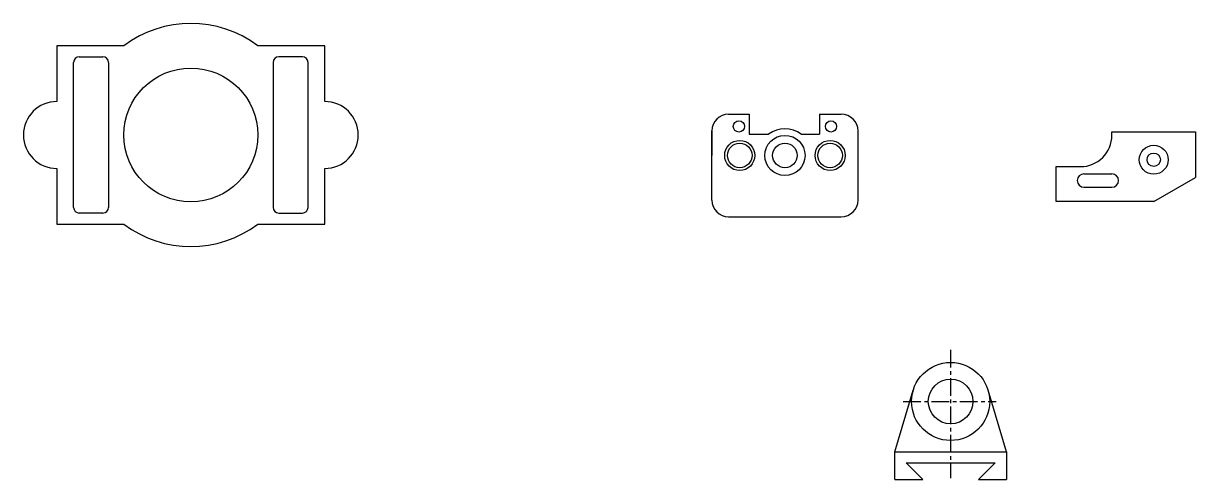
# Model space of a CAD drawing. Header units: millimetres. Extents: x 1568 to 31342, y 459 to 4403.
# Drawn here: x 7641 to 8692, y 2409 to 2818 of the extents above; entities that cross this region are included whole.
import ezdxf

# ---------------------------------------------------------------- set-up
doc = ezdxf.new("R2010")
doc.units = ezdxf.units.MM
doc.header["$LTSCALE"] = 0.5
doc.linetypes.add('CENTER', pattern=[50.8, 31.75, -6.35, 6.35, -6.35])
doc.layers.add('mid ponit', color=80, linetype='CENTER')

msp = doc.modelspace()

# ---------------------------------------------------------------- linework, layer by layer
for p, q in [((7671.397, 2798.234), (7671.397, 2748.234)), ((7731.397, 2798.234), (7671.397, 2798.234)), ((7911.397, 2798.234), (7851.397, 2798.234)), ((7911.397, 2748.234), (7911.397, 2798.234)), ((7691.397, 2788.311), (7712.63, 2788.311)), ((7891.397, 2788.311), (7870.165, 2788.311)), ((7686.397, 2653.234), (7686.397, 2783.311)), ((7717.63, 2783.311), (7717.63, 2653.234)), ((7865.165, 2783.311), (7865.165, 2653.234)), ((7896.397, 2653.234), (7896.397, 2783.311)), ((8273.28, 2736.868), (8291.78, 2736.868)), ((8291.78, 2736.868), (8291.78, 2718.868)), ((8354.78, 2736.868), (8374.28, 2736.868)), ((8354.78, 2736.868), (8354.78, 2718.868)), ((8258.28, 2659.868), (8258.28, 2721.868)), ((8258.28, 2721.868), (8258.28, 2699.868)), ((8389.28, 2659.868), (8389.28, 2721.868)), ((8616.754, 2717.841), (8616.754, 2721.104)), ((8291.78, 2718.868), (8309.117, 2718.868)), ((8338.443, 2718.868), (8354.78, 2718.868)), ((8566.754, 2689.854), (8588.738, 2689.841)), ((7671.397, 2688.234), (7671.397, 2638.234)), ((7911.397, 2638.234), (7911.397, 2688.234)), ((8591.754, 2683.354), (8616.754, 2683.354)), ((8654.254, 2658.604), (8691.754, 2680.255)), ((8591.754, 2671.354), (8616.754, 2671.354)), ((7712.63, 2648.234), (7691.397, 2648.234)), ((7870.165, 2648.234), (7891.397, 2648.234)), ((7671.397, 2638.234), (7731.397, 2638.234)), ((7851.397, 2638.234), (7911.397, 2638.234)), ((8273.28, 2644.868), (8374.28, 2644.868)), ((8422.286, 2434.326), (8438.756, 2489.36)), ((8522.286, 2434.326), (8505.817, 2489.36)), ((8422.286, 2409.326), (8422.286, 2434.326)), ((8422.286, 2434.326), (8522.286, 2434.326)), ((8522.286, 2434.326), (8522.286, 2409.326)), ((8432.286, 2424.326), (8512.286, 2424.326)), ((8447.286, 2409.326), (8432.286, 2424.326)), ((8497.286, 2409.326), (8512.286, 2424.326)), ((8422.286, 2409.326), (8447.286, 2409.326)), ((8497.286, 2409.326), (8522.286, 2409.326))]:
    msp.add_line(p, q)
for points in [[(8616.754, 2721.104), (8691.754, 2721.104), (8691.754, 2680.255)], [(8654.254, 2658.604), (8566.754, 2658.604), (8566.754, 2689.854)]]:
    msp.add_lwpolyline(points)
for centre, radius in [((7791.397, 2718.234), 60), ((8282.53, 2725.868), 5), ((8365.03, 2725.868), 5), ((8283.28, 2699.868), 13.5), ((8283.28, 2699.868), 11), ((8323.78, 2699.868), 18), ((8323.78, 2699.868), 11), ((8364.28, 2699.868), 13.5), ((8364.28, 2699.868), 11), ((8654.254, 2696.074), 13), ((8654.254, 2696.074), 6), ((8472.286, 2479.326), 35), ((8472.286, 2479.326), 20)]:
    msp.add_circle(centre, radius)
for centre, radius, start, end in [((7791.397, 2718.234), 100, 53.130102, 126.869898), ((7691.397, 2783.311), 5, 90, 180), ((7712.63, 2783.311), 5, 0, 90), ((7870.165, 2783.311), 5, 90, 180), ((7891.397, 2783.311), 5, 0, 90), ((7671.397, 2718.234), 30, 90, 270), ((7911.397, 2718.234), 30, 270, 90), ((8273.28, 2721.868), 15, 90, 180), ((8374.28, 2721.868), 15, 0, 90), ((8323.78, 2699.868), 24, 52.341538, 127.658462), ((8588.754, 2717.841), 28, 269.967022, 0), ((8591.754, 2677.354), 6, 90, 270), ((8616.754, 2677.354), 6, 270, 90), ((8273.28, 2659.868), 15, 180, 270), ((8374.28, 2659.868), 15, 270, 0), ((7691.397, 2653.234), 5, 180, 270), ((7712.63, 2653.234), 5, 270, 0), ((7870.165, 2653.234), 5, 180, 270), ((7891.397, 2653.234), 5, 270, 0), ((7791.397, 2718.234), 100, 233.130102, 306.869898)]:
    msp.add_arc(centre, radius, start, end)
at = {"layer": 'mid ponit'}
for p, q in [((8472.286, 2525.518), (8472.286, 2410.717)), ((8429.822, 2479.326), (8513.09, 2479.326))]:
    msp.add_line(p, q, dxfattribs=at)

doc.saveas('drawing.dxf')
